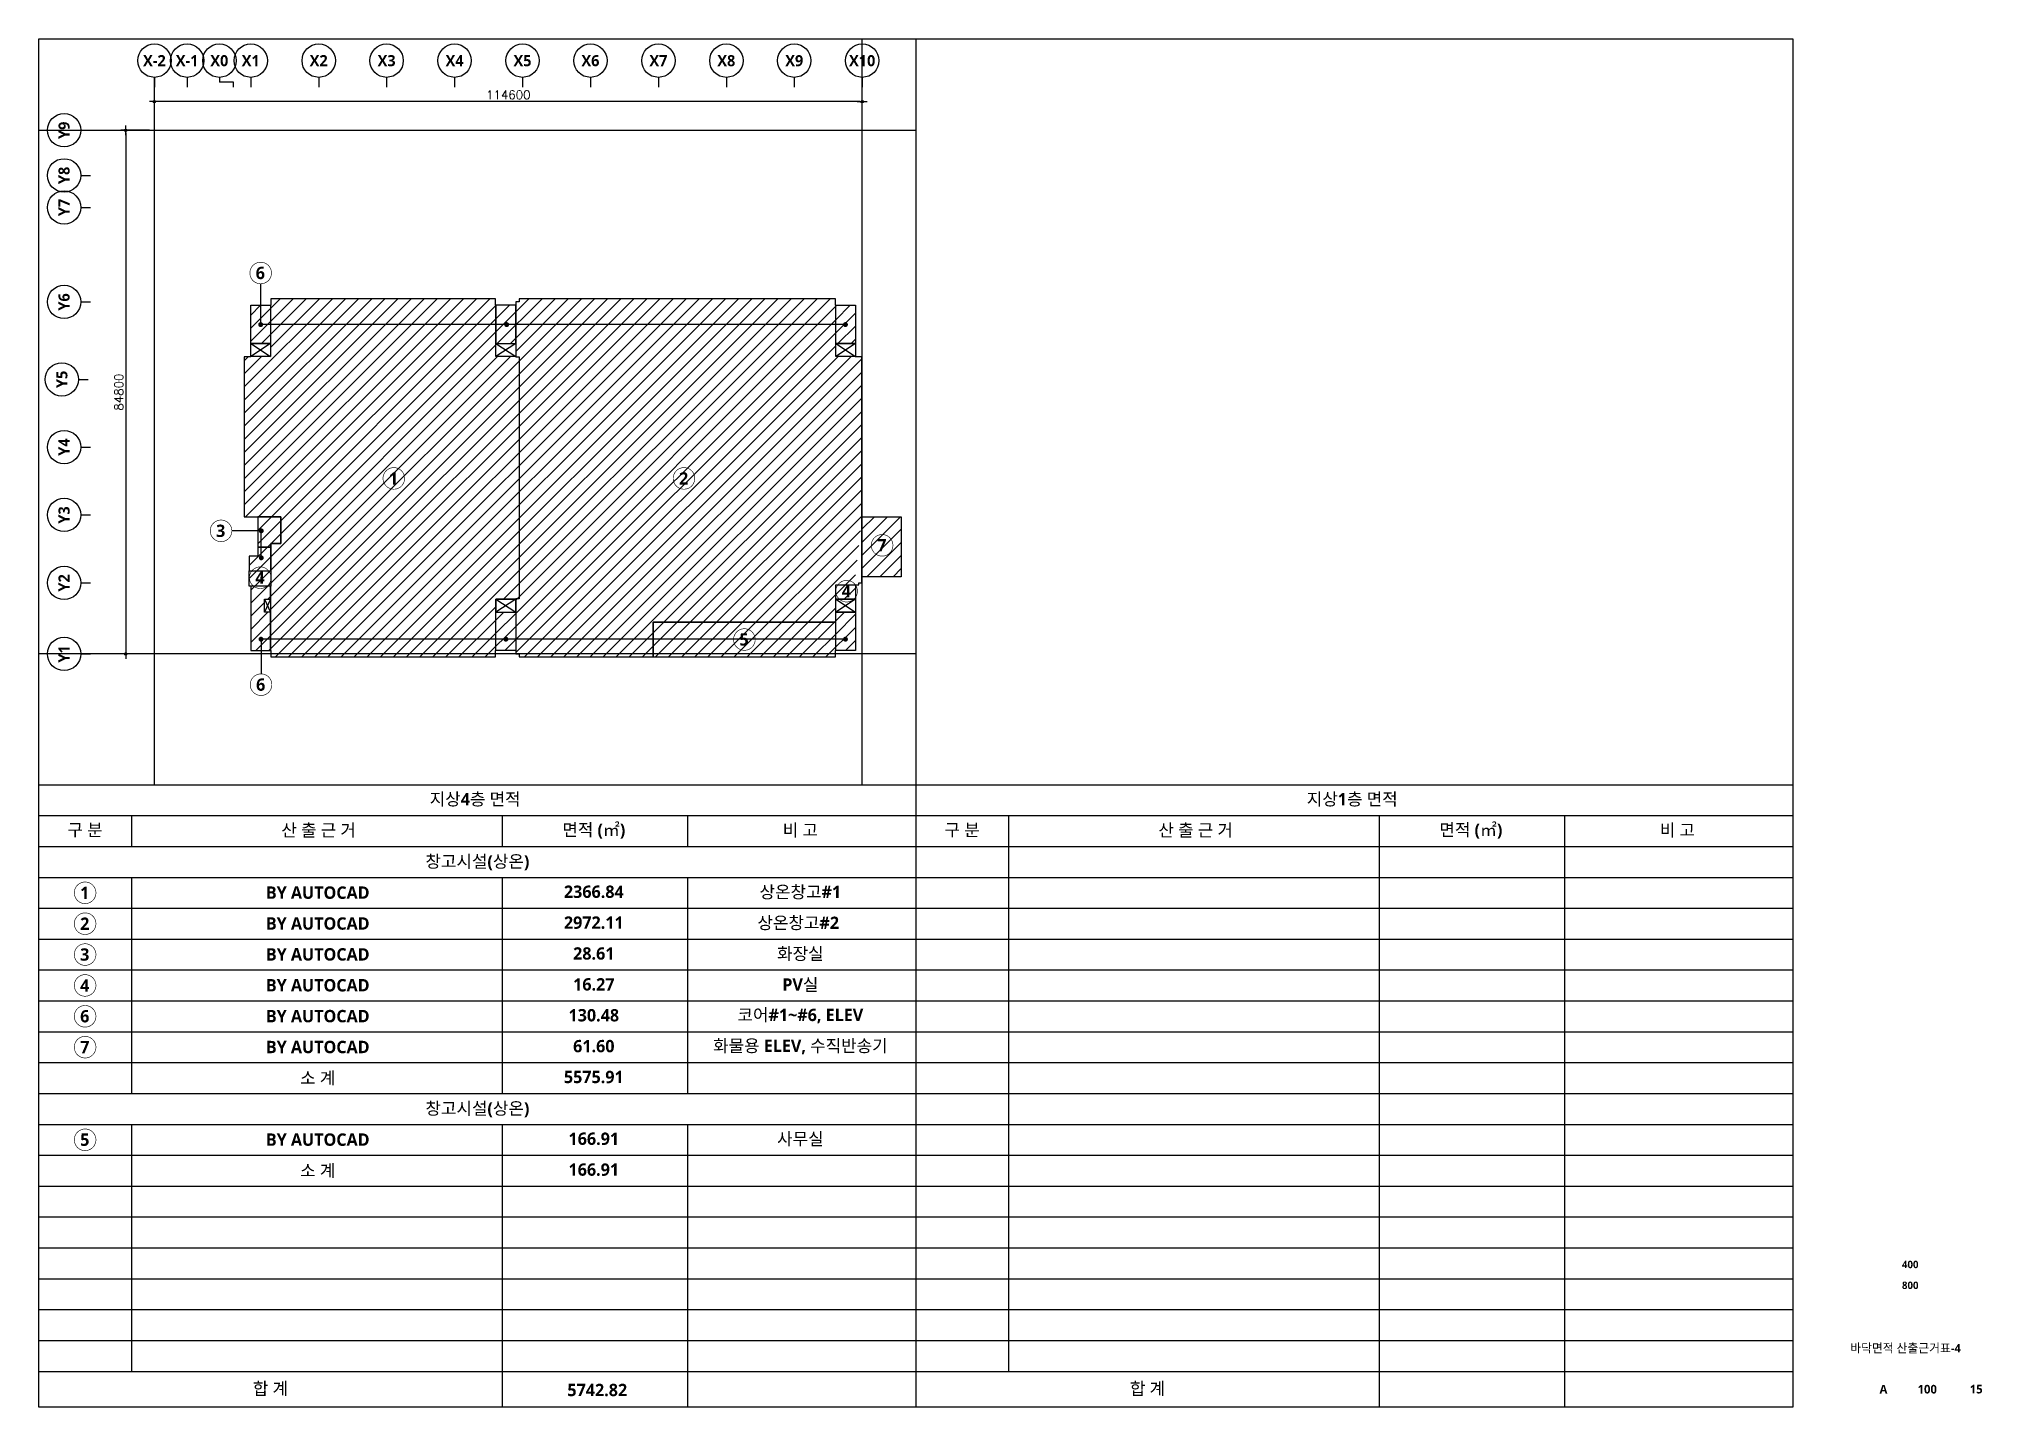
# Model space of a CAD drawing. Header units: millimetres. Extents: x 8000 to 190005487, y 8000 to 455456909.
# Drawn here: x 1016000 to 1330622, y 8000 to 229600 of the extents above; entities that cross this region are included whole.
import ezdxf
from ezdxf.enums import TextEntityAlignment as Align

# ---------------------------------------------------------------- set-up
doc = ezdxf.new("R2010")
doc.units = ezdxf.units.MM
doc.header["$LTSCALE"] = 800
doc.header["$MEASUREMENT"] = 0
doc.header["$PDSIZE"] = -10
doc.layers.get('0').update_dxf_attribs({"linetype": 'CONTINUOUS'})
doc.layers.get('Defpoints').update_dxf_attribs({"color": 153, "linetype": 'CONTINUOUS'})
for name, color, linetype in [('1-HY', 8, 'CONTINUOUS'), ('8', 8, 'CONTINUOUS'), ('A-ANNO-TEXT2', 3, 'CONTINUOUS'), ('A-ANNO-TITL', 7, 'CONTINUOUS'), ('COL', 2, 'CONTINUOUS'), ('X-SEC-종$0$A-ST-AXIS-BUB', 7, 'CONTINUOUS')]:
    doc.layers.add(name, color=color, linetype=linetype)
doc.styles.add('SH_대대리576', font='NanumGothicBold.ttf')
doc.styles.get("Standard").update_dxf_attribs({"font": 'SIMPLEX.shx'})
doc.dimstyles.new('사본 SHP 800', dxfattribs={"dimscale": 400, "dimtxt": 3.5, "dimasz": 1, "dimexe": 2, "dimexo": 2, "dimgap": 1, "dimtad": 1, "dimdec": 0, "dimzin": 0, "dimdsep": 46, "dimtxsty": 'Standard', "dimblk": 'DIMDOT', "dimcen": 0.09, "dimclrt": 3, "dimadec": 0, "dimazin": 1, "dimtfac": 1, "dimtdec": 0, "dimtix": 1, "dimtmove": 2, "dimatfit": 0, "dimldrblk": 'DIMDOT', "dimfxl": 1, "dimtfillclr": 3, "dimtolj": 1, "dimtzin": 0, "dimarcsym": 0})

msp = doc.modelspace()

# ---------------------------------------------------------------- texts
at = {"layer": 'A-ANNO-TEXT2', "style": 'SH_대대리576'}
for s, p in [('6', (1051855.7, 191686.4, -103000)), ('1', (1073414.2, 158423)), ('2', (1120390.1, 158423)), ('3', (1045439.2, 149928.5, -103000)), ('7', (1152469.6, 147582.7)), ('4', (1051789.3, 142342.1)), ('4', (1146723.7, 140160.1)), ('5', (1130170.9, 132328.1, -103000)), ('6', (1051916, 125016.3, -103000)), ('지상4층 면적', (1086639, 106495.9)), ('지상1층 면적', (1228639, 106495.9)), ('구 분', (1023482.3, 101469.6)), ('산 출 근 거 ', (1061626, 101469.6)), ('면적 (㎡)', (1105847.6, 101469.6)), ('비 고', (1139285.8, 101469.6)), ('구 분', (1165482.3, 101469.6)), ('산 출 근 거 ', (1203626, 101469.6)), ('면적 (㎡)', (1247847.6, 101469.6)), ('비 고', (1281285.8, 101469.6)), ('창고시설(상온)', (1087000, 96300)), ('1', (1023431.9, 91307.7)), ('BY AUTOCAD', (1061149.2, 91328.1)), ('2366.84', (1105847.6, 91469.6)), ('상온창고#1', (1139285.8, 91469.6)), ('2', (1023431.9, 86307.7)), ('BY AUTOCAD', (1061149.2, 86328.1)), ('2972.11', (1105847.6, 86469.6)), ('상온창고#2 ', (1139285.8, 86469.6)), ('3', (1023431.9, 81307.7)), ('BY AUTOCAD', (1061149.2, 81328.1)), ('28.61', (1105847.6, 81469.6)), ('화장실', (1139285.8, 81469.6)), ('4', (1023431.9, 76307.7)), ('BY AUTOCAD', (1061149.2, 76328.1)), ('16.27', (1105847.6, 76469.6)), ('PV실', (1139285.8, 76469.6)), ('130.48', (1105847.6, 71469.6)), ('코어#1~#6, ELEV', (1139285.8, 71469.6)), ('6', (1023431.9, 71307.7)), ('BY AUTOCAD', (1061149.2, 71328.1)), ('7', (1023431.9, 66307.7)), ('BY AUTOCAD', (1061149.2, 66328.1)), ('61.60', (1105847.6, 66469.6)), ('화물용 ELEV, 수직반송기', (1139285.8, 66469.6)), ('소 계', (1061149.2, 61328.1)), ('5575.91', (1105847.6, 61469.6)), ('창고시설(상온)', (1087000, 56300)), ('5', (1023431.9, 51307.7)), ('BY AUTOCAD', (1061149.2, 51328.1)), ('166.91', (1105847.6, 51469.6)), ('사무실', (1139285.8, 51469.6)), ('소 계', (1061149.2, 46328.1)), ('166.91', (1105847.6, 46469.6)), ('합 계', (1053498, 11039.9)), ('5742.82', (1106408.8, 10779.4)), ('합 계', (1195498, 11039.9))]:
    msp.add_text(s, height=2000, dxfattribs=at).set_placement(p, align=Align.MIDDLE)
at = {"layer": 'A-ANNO-TITL', "style": 'SH_대대리576'}
for s, height, p in [('400', 1200, (1318980.7, 31111.2)), ('800', 1200, (1318980.7, 27733.6)), ('바닥면적 산출근거표-4', 1400, (1318227, 17589)), ('A', 1400, (1314650.1, 10908.4)), ('100', 1400, (1321734.4, 10908.4)), ('15', 1400, (1329663, 10908.4))]:
    msp.add_text(s, height=height, dxfattribs=at).set_placement(p, align=Align.MIDDLE)
at = {"layer": 'X-SEC-종$0$A-ST-AXIS-BUB', "style": 'SH_대대리576'}
for s, p in [('X-2', (1034705.3, 226067.9)), ('X-1', (1040005.3, 226067.9)), ('X0', (1045221, 226067.9)), ('X1', (1050305.3, 226067.9)), ('X2', (1061305.3, 226067.9)), ('X3', (1072305.3, 226067.9)), ('X4', (1083305.3, 226067.9)), ('X5', (1094305.3, 226067.9)), ('X6', (1105305.3, 226067.9)), ('X7', (1116305.3, 226067.9)), ('X8', (1127305.3, 226067.9)), ('X9', (1138305.3, 226067.9)), ('X10', (1149305.3, 226067.9))]:
    msp.add_text(s, height=1800, dxfattribs=at).set_placement(p, align=Align.MIDDLE_CENTER)
for s, p in [('Y9', (1020077.3, 214792.9)), ('Y8', (1020077.3, 207492.9)), ('Y7', (1020077.3, 202292.9)), ('Y6', (1020077.3, 186992.9)), ('Y5', (1019715.4, 174450.6)), ('Y4', (1020077.3, 163492.9)), ('Y3', (1020077.3, 152492.9)), ('Y2', (1020077.3, 141492.9)), ('Y1', (1020077.3, 129992.9))]:
    msp.add_text(s, height=1800, rotation=90, dxfattribs=at).set_placement(p, align=Align.MIDDLE_CENTER)

# ---------------------------------------------------------------- blocks, each defined once
blk = doc.blocks.new('X-SEC-종$0$A-ST-AXIS-BUB-1')
at = {"layer": 'X-SEC-종$0$A-ST-AXIS-BUB'}
blk.add_line((0, 350), (0, 0), dxfattribs=at)
blk.add_circle((0, 950), 600, dxfattribs=at)
blk = doc.blocks.new('A$C75C439D1')
at = {"layer": 'X-SEC-종$0$A-ST-AXIS-BUB'}
blk.add_line((1800, 1050, -103000), (1800, 525, -103000), dxfattribs=at)
at = {"layer": 'X-SEC-종$0$A-ST-AXIS-BUB', "elevation": -103000}
blk.add_lwpolyline([(3323, 0), (3323, 525), (1800, 525)], dxfattribs=at)
at = {"layer": 'X-SEC-종$0$A-ST-AXIS-BUB'}
blk.add_circle((1800, 2850, -103000), 1800, dxfattribs=at)
blk = doc.blocks.new('DIMDOT')
at = {"color": 0}
blk.add_line((-2, 0), (2, 0), dxfattribs=at)
for radius in [0.5, 0.25]:
    blk.add_circle((0, 0), radius, dxfattribs=at)
blk = doc.blocks.new('*D115')
at = {"color": 0, "lineweight": -2}
for p, q in [((1033905, 214793), (1029257, 214793)), ((1030057, 214393), (1030057, 130393)), ((1033905, 129993), (1029257, 129993))]:
    blk.add_line(p, q, dxfattribs=at)
at = {"layer": 'Defpoints', "color": 0}
for p in [(1034705, 214793), (1030057, 129993), (1034705, 129993)]:
    blk.add_point(p, dxfattribs=at)
at = {"color": 0, "linetype": 'ByBlock', "lineweight": -2, "xscale": 400, "yscale": 400, "zscale": 400}
for p, rotation in [((1030057, 214793), 90), ((1030057, 129993), 270)]:
    blk.add_blockref('DIMDOT', p, dxfattribs=dict(at, rotation=rotation))
at = {"color": 3, "insert": (1028956, 172393), "char_height": 1400, "attachment_point": 5, "rotation": 90}
blk.add_mtext('\\A1;84800', dxfattribs=at)
blk = doc.blocks.new('*D116')
at = {"color": 0, "lineweight": -2}
for p, q in [((1034705, 215593), (1034705, 220241)), ((1149305, 215593), (1149305, 220241)), ((1148905, 219441), (1035105, 219441))]:
    blk.add_line(p, q, dxfattribs=at)
at = {"layer": 'Defpoints', "color": 0}
for p in [(1034705, 219441), (1034705, 214793), (1149305, 214793)]:
    blk.add_point(p, dxfattribs=at)
at = {"color": 0, "linetype": 'ByBlock', "lineweight": -2, "xscale": 400, "yscale": 400, "zscale": 400, "rotation": 180}
blk.add_blockref('DIMDOT', (1034705, 219441), dxfattribs=at)
at = {"color": 0, "linetype": 'ByBlock', "lineweight": -2, "xscale": 400, "yscale": 400, "zscale": 400}
blk.add_blockref('DIMDOT', (1149305, 219441), dxfattribs=at)
at = {"color": 3, "insert": (1092005, 220542), "char_height": 1400, "attachment_point": 5}
blk.add_mtext('\\A1;114600', dxfattribs=at)

# ---------------------------------------------------------------- dimensions: what is measured, and where the dimension line sits
dim = msp.add_linear_dim(base=(1034705.3, 219441.4), p1=(1149305.3, 214792.9), p2=(1034705.3, 214792.9), dimstyle='사본 SHP 800')
dim.commit()
dim.dimension.update_dxf_attribs({"geometry": '*D116', "text_midpoint": (1092005.3, 220542.3)})
dim = msp.add_linear_dim(base=(1030056.8, 129992.9), p1=(1034705.3, 214792.9), p2=(1034705.3, 129992.9), angle=90, dimstyle='사본 SHP 800')
dim.commit()
dim.dimension.update_dxf_attribs({"geometry": '*D115', "text_midpoint": (1028955.9, 172392.9)})

# ---------------------------------------------------------------- hatches: boundary and pattern name
at = {"layer": '1-HY', "transparency": 33554687}
h = msp.add_hatch(dxfattribs=at)
h.set_pattern_fill('ANSI31', color=256, scale=12000)
h.set_pattern_definition([(45, (-2359982.4, 1441491.1), (-1060.6602, 1060.6602), [])])
h.paths.add_polyline_path([(1050305.3, 186442.9), (1053505.3, 186442.9), (1053505.3, 180242.9), (1050305.3, 180242.9)])
h.paths.add_polyline_path([(1115455.3, 135142.9), (1115455.3, 129492.9), (1144855.3, 129492.9), (1144955.3, 129492.9), (1144955.3, 130542.9), (1145005.3, 130542.9), (1145005.3, 135142.9)])
h.paths.add_polyline_path([(1051455.3, 147252.9), (1051455.3, 145792.9), (1050055.3, 145792.9), (1050055.3, 143442.9), (1053555.3, 143442.9), (1053555.3, 147252.9)])
h.paths.add_polyline_path([(1149255.3, 142492.9), (1149255.3, 152192.9), (1155605.3, 152192.9), (1155605.3, 142492.9)])
h.paths.add_polyline_path([(1050305.3, 178142.9), (1050305.3, 178092.9), (1049255.3, 178092.9), (1049255.3, 152192.9), (1055155.3, 152192.9), (1055155.3, 147852.9), (1053555.3, 147852.9), (1053555.3, 140942.9), (1053505.3, 140942.9), (1053505.3, 130542.9), (1053555.3, 130542.9), (1053555.3, 129492.9), (1089955.3, 129492.9), (1089955.3, 130542.9), (1090005.3, 130542.9), (1090005.3, 138842.9), (1093205.3, 138842.9), (1093205.3, 129992.9), (1093755.3, 129992.9), (1093755.3, 129492.9), (1115455.3, 129492.9), (1115455.3, 135142.9), (1145005.3, 135142.9), (1145005.3, 138842.9), (1148205.3, 138842.9), (1148205.3, 142492.9), (1149255.3, 152192.9), (1149255.3, 178092.9), (1148205.3, 178092.9), (1148205.3, 178142.9), (1145005.3, 178142.9), (1145005.3, 186442.9), (1144955.3, 186442.9), (1144955.3, 187492.9), (1093755.3, 187492.9), (1093755.3, 186992.9), (1093205.3, 186992.9), (1093205.3, 178142.9), (1090005.3, 178142.9), (1090005.3, 186442.9), (1089955.3, 186442.9), (1089955.3, 187492.9), (1053555.3, 187492.9), (1053555.3, 186442.9), (1053505.3, 186442.9), (1053505.3, 178142.9)])
h.paths.add_polyline_path([(1148205.3, 180242.9), (1145005.3, 180242.9), (1145005.3, 186442.9), (1148205.3, 186442.9)])
h.paths.add_polyline_path([(1050055.3, 143442.9), (1053555.3, 143442.9), (1053555.3, 140942.9), (1050055.3, 140942.9)])
h.paths.add_polyline_path([(1051455.3, 152192.9), (1051455.3, 147252.9), (1053555.3, 147252.9), (1053555.3, 147852.9), (1055155.3, 147852.9), (1055155.3, 152192.9)])
h.paths.add_polyline_path([(1053505.3, 138842.9), (1053505.3, 140942.9), (1050305.3, 140942.9), (1050305.3, 130542.9), (1053505.3, 130542.9), (1053505.3, 136742.9), (1052555.3, 136742.9), (1052555.3, 138842.9)])
h.paths.add_polyline_path([(1148205.3, 130542.9), (1145005.3, 130542.9), (1145005.3, 136742.9), (1148205.3, 136742.9)])
h.paths.add_polyline_path([(1093205.3, 130542.9), (1090005.3, 130542.9), (1090005.3, 136742.9), (1093205.3, 136742.9)], flags=16)
h.paths.add_polyline_path([(1090005.3, 180242.9), (1093205.3, 180242.9), (1093205.3, 186442.9), (1090005.3, 186442.9), (1090005.3, 180242.9)], flags=16)

# ---------------------------------------------------------------- linework, layer by layer
for p, q in [((1053505.3, 180242.9), (1050305.3, 178142.9)), ((1050305.3, 180242.9), (1053505.3, 178142.9)), ((1090005.3, 180242.9, -103000), (1093205.3, 178142.9)), ((1093205.3, 180242.9, -103000), (1090005.3, 178142.9)), ((1145005.3, 180242.9, -103000), (1148205.3, 178142.9)), ((1148205.3, 180242.9, -103000), (1145005.3, 178142.9)), ((1052555.3, 138842.9, -103000), (1053505.3, 136742.9, -103000)), ((1053505.3, 138842.9, -103000), (1052555.3, 136742.9, -103000)), ((1090005.3, 138842.9), (1093205.3, 136742.9, -103000)), ((1093205.3, 138842.9), (1090005.3, 136742.9, -103000)), ((1148205.3, 138842.9), (1145005.3, 136742.9)), ((1145005.3, 138842.9), (1148205.3, 136742.9)), ((1031000, 103800), (1031000, 98800)), ((1031000, 103800), (1031000, 98800)), ((1031000, 103800), (1031000, 98800)), ((1091000, 103800), (1091000, 98800)), ((1121000, 103800), (1121000, 98800)), ((1173000, 103800), (1173000, 13800)), ((1233000, 103800), (1233000, 8000)), ((1263000, 103800), (1263000, 8000)), ((1016000, 98800), (1300000, 98800)), ((1016000, 93800), (1300000, 93800)), ((1031000, 93800), (1031000, 58800)), ((1091000, 93800), (1091000, 58800)), ((1121000, 93800), (1121000, 58800)), ((1016000, 88800), (1300000, 88800)), ((1016000, 83800), (1300000, 83800)), ((1016000, 78800), (1300000, 78800)), ((1016000, 73800), (1300000, 73800)), ((1016000, 68800), (1300000, 68800)), ((1016000, 63800), (1300000, 63800)), ((1016000, 58800), (1300000, 58800)), ((1016000, 53800), (1300000, 53800)), ((1031000, 53800), (1031000, 13800)), ((1091000, 53800), (1091000, 8000)), ((1121000, 53800), (1121000, 8000)), ((1016000, 48800), (1300000, 48800)), ((1016000, 43800), (1300000, 43800)), ((1016000, 38800), (1300000, 38800)), ((1016000, 33800), (1300000, 33800)), ((1016000, 28800), (1300000, 28800)), ((1016000, 23800), (1300000, 23800)), ((1016000, 18800), (1300000, 18800)), ((1016000, 13800), (1300000, 13800))]:
    msp.add_line(p, q)
at = {"elevation": -103000}
for points in [[(1146583, 183323.3), (1051910.5, 183323.3), (1051910.5, 189926.9)], [(1052013, 145548.9), (1052013, 149919), (1047244, 149919)], [(1146583, 132371.6), (1051970.8, 132371.6), (1051970.8, 126756.8)]]:
    msp.add_lwpolyline(points, dxfattribs=at)
at = {"const_width": 400, "elevation": -103000}
for points in [[(1051710.5, 183323.3, 1), (1052110.5, 183323.3, 1)], [(1091543.9, 183323.3, 1), (1091943.9, 183323.3, 1)], [(1146383, 183323.3, 1), (1146783, 183323.3, 1)], [(1051813, 149919, 1), (1052213, 149919, 1)], [(1051813, 145548.9, 1), (1052213, 145548.9, 1)], [(1051770.8, 132371.6, 1), (1052170.8, 132371.6, 1)], [(1091418, 132371.6, 1), (1091818, 132371.6, 1)], [(1146383, 132371.6, 1), (1146783, 132371.6, 1)]]:
    msp.add_lwpolyline(points, format="xyb", close=True, dxfattribs=at)
at = {"const_width": 100}
for points in [[(1021736.7, 91298.2, 1), (1025236.7, 91298.2, 1)], [(1021736.7, 86298.2, 1), (1025236.7, 86298.2, 1)], [(1021736.7, 81298.2, 1), (1025236.7, 81298.2, 1)], [(1021736.7, 76298.2, 1), (1025236.7, 76298.2, 1)], [(1021736.7, 71298.2, 1), (1025236.7, 71298.2, 1)], [(1021736.7, 66298.2, 1), (1025236.7, 66298.2, 1)], [(1021736.7, 51298.2, 1), (1025236.7, 51298.2, 1)]]:
    msp.add_lwpolyline(points, format="xyb", close=True, dxfattribs=at)
at = {"layer": '8'}
for p, q in [((1149305.3, 108800), (1149305.3, 229600)), ((1034705.3, 108800), (1034705.3, 223367.9)), ((1016000, 214792.9), (1158000, 214792.9)), ((1158000, 129992.9), (1016000, 129992.9))]:
    msp.add_line(p, q, dxfattribs=at)
at = {"layer": 'A-ANNO-TEXT2', "const_width": 100, "elevation": -103000}
for points in [[(1050160.5, 191676.9, 1), (1053660.5, 191676.9, 1)], [(1043744, 149919, 1), (1047244, 149919, 1)], [(1128475.7, 132318.6, 1), (1131975.7, 132318.6, 1)], [(1050220.8, 125006.8, 1), (1053720.8, 125006.8, 1)]]:
    msp.add_lwpolyline(points, format="xyb", close=True, dxfattribs=at)
at = {"layer": 'A-ANNO-TEXT2', "const_width": 100}
for points in [[(1071719, 158413.5, 1), (1075219, 158413.5, 1)], [(1118694.9, 158413.5, 1), (1122194.9, 158413.5, 1)], [(1150774.3, 147573.2, 1), (1154274.3, 147573.2, 1)], [(1050094.1, 142332.5, 1), (1053594.1, 142332.5, 1)], [(1145028.4, 140150.6, 1), (1148528.4, 140150.6, 1)]]:
    msp.add_lwpolyline(points, format="xyb", close=True, dxfattribs=at)
at = {"layer": 'COL'}
for p, q in [((1158000, 229600), (1158000, 8000)), ((1016000, 108800), (1300000, 108800)), ((1016000, 103800), (1300000, 103800))]:
    msp.add_line(p, q, dxfattribs=at)
for points in [[(1148205.3, 141192.9), (1148755.3, 141192.9), (1148755.3, 141492.9), (1149255.3, 141492.9), (1149255.3, 142492.9), (1149255.3, 142492.9), (1149255.3, 152192.9), (1149255.3, 152192.9), (1149255.3, 178092.9), (1148205.3, 178092.9), (1148205.3, 178142.9), (1145005.3, 178142.9), (1145005.3, 186442.9), (1144955.3, 186442.9), (1144955.3, 187492.9), (1093755.3, 187492.9), (1093755.3, 186992.9), (1093755.3, 186992.9), (1093205.3, 186992.9), (1093205.3, 178142.9), (1090005.3, 178142.9), (1090005.3, 186442.9), (1089955.3, 186442.9), (1089955.3, 187492.9), (1053555.3, 187492.9), (1053555.3, 186442.9), (1053505.3, 186442.9), (1053505.3, 178142.9), (1050305.3, 178142.9), (1050305.3, 178092.9), (1049255.3, 178092.9), (1049255.3, 152192.9), (1055155.3, 152192.9), (1055155.3, 147852.9), (1053555.3, 147852.9), (1053555.3, 140942.9), (1053505.3, 140942.9), (1053505.3, 130542.9), (1053555.3, 130542.9), (1053555.3, 129492.9), (1089955.3, 129492.9), (1089955.3, 130542.9), (1090005.3, 130542.9), (1090005.3, 138842.9), (1093205.3, 138842.9), (1093205.3, 129992.9), (1093755.3, 129992.9), (1093755.3, 129492.9), (1115455.3, 129492.9), (1115455.3, 135142.9), (1145005.3, 135142.9), (1145005.3, 141192.9), (1148205.3, 141192.9), (1148205.3, 141192.9)], [(1050305.3, 186442.9), (1053505.3, 186442.9), (1053505.3, 180242.9), (1050305.3, 180242.9)], [(1050305.3, 180242.9), (1053505.3, 180242.9), (1053505.3, 178142.9), (1050305.3, 178142.9)], [(1149255.3, 152192.9), (1155605.3, 152192.9), (1155605.3, 142492.9), (1149255.3, 142492.9)], [(1145005.3, 141192.9), (1148205.3, 141192.9), (1148205.3, 138842.9), (1145005.3, 138842.9)], [(1145005.3, 138842.9), (1148205.3, 138842.9), (1148205.3, 136742.9), (1145005.3, 136742.9)]]:
    msp.add_lwpolyline(points, close=True, dxfattribs=at)
at = {"layer": 'COL', "elevation": -103000}
for points in [[(1090005.3, 180242.9), (1093205.3, 180242.9), (1093205.3, 186442.9), (1090005.3, 186442.9), (1090005.3, 180242.9), (1090005.3, 180242.9)], [(1148205.3, 180242.9), (1145005.3, 180242.9), (1145005.3, 186442.9), (1148205.3, 186442.9)], [(1090005.3, 180242.9), (1093205.3, 180242.9), (1093205.3, 178142.9), (1090005.3, 178142.9)], [(1145005.3, 180242.9), (1148205.3, 180242.9), (1148205.3, 178142.9), (1145005.3, 178142.9)], [(1051455.3, 152192.9), (1051455.3, 147252.9), (1053555.3, 147252.9), (1053555.3, 147852.9), (1055155.3, 147852.9), (1055155.3, 152192.9)], [(1051455.3, 147252.9), (1051455.3, 145792.9), (1050055.3, 145792.9), (1050055.3, 143442.9), (1053555.3, 143442.9), (1053555.3, 147252.9), (1051455.3, 147252.9)], [(1050055.3, 143442.9), (1053555.3, 143442.9), (1053555.3, 140942.9), (1050055.3, 140942.9)], [(1053505.3, 138842.9), (1053505.3, 140942.9), (1050305.3, 140942.9), (1050305.3, 130542.9), (1053505.3, 130542.9), (1053505.3, 136742.9), (1052555.3, 136742.9), (1052555.3, 138842.9)], [(1053505.3, 136742.9), (1052555.3, 136742.9), (1052555.3, 138842.9), (1053505.3, 138842.9)], [(1090005.3, 136742.9), (1093205.3, 136742.9), (1093205.3, 138842.9), (1090005.3, 138842.9)], [(1093205.3, 130542.9), (1090005.3, 130542.9), (1090005.3, 136742.9), (1093205.3, 136742.9)], [(1148205.3, 130542.9), (1145005.3, 130542.9), (1145005.3, 136742.9), (1148205.3, 136742.9)], [(1115455.3, 135142.9), (1115455.3, 129492.9), (1144855.3, 129492.9), (1144955.3, 129492.9), (1144955.3, 130542.9), (1145005.3, 130542.9), (1145005.3, 135142.9)]]:
    msp.add_lwpolyline(points, close=True, dxfattribs=at)
at = {"layer": 'COL'}
msp.add_lwpolyline([(1093205.3, 178142.9), (1093205.3, 178092.9), (1093755.3, 178092.9), (1093755.3, 138892.9), (1093205.3, 138892.9), (1093205.3, 138842.9)], dxfattribs=at)
at = {"layer": 'Defpoints'}
msp.add_lwpolyline([(1016000, 229600), (1300000, 229600), (1300000, 8000), (1016000, 8000)], close=True, dxfattribs=at)

# ---------------------------------------------------------------- block references
at = {"layer": 'X-SEC-종$0$A-ST-AXIS-BUB'}
for name, p, xscale, yscale, zscale in [('X-SEC-종$0$A-ST-AXIS-BUB-1', (1034705.3, 221792.9), 4.5, 4.5, 4.5), ('X-SEC-종$0$A-ST-AXIS-BUB-1', (1040005.3, 221792.9), 4.5, 4.5, 4.5), ('A$C75C439D1', (1042521, 221792.9), 1.5, 1.5, 1.5), ('X-SEC-종$0$A-ST-AXIS-BUB-1', (1050305.3, 221792.9), 4.5, 4.5, 4.5), ('X-SEC-종$0$A-ST-AXIS-BUB-1', (1061305.3, 221792.9), 4.5, 4.5, 4.5), ('X-SEC-종$0$A-ST-AXIS-BUB-1', (1072305.3, 221792.9), 4.5, 4.5, 4.5), ('X-SEC-종$0$A-ST-AXIS-BUB-1', (1083305.3, 221792.9), 4.5, 4.5, 4.5), ('X-SEC-종$0$A-ST-AXIS-BUB-1', (1094305.3, 221792.9), 4.5, 4.5, 4.5), ('X-SEC-종$0$A-ST-AXIS-BUB-1', (1105305.3, 221792.9), 4.5, 4.5, 4.5), ('X-SEC-종$0$A-ST-AXIS-BUB-1', (1116305.3, 221792.9), 4.5, 4.5, 4.5), ('X-SEC-종$0$A-ST-AXIS-BUB-1', (1127305.3, 221792.9), 4.5, 4.5, 4.5), ('X-SEC-종$0$A-ST-AXIS-BUB-1', (1138305.3, 221792.9), 4.5, 4.5, 4.5), ('X-SEC-종$0$A-ST-AXIS-BUB-1', (1149305.3, 221792.9), 4.5, 4.5, 4.5)]:
    msp.add_blockref(name, p, dxfattribs=dict(at, xscale=xscale, yscale=yscale, zscale=zscale))
at = {"layer": 'X-SEC-종$0$A-ST-AXIS-BUB', "xscale": 4.5, "yscale": 4.5, "zscale": 4.5, "rotation": 90}
for p in [(1024352.3, 214792.9), (1024352.3, 207492.9), (1024352.3, 202292.9), (1024352.3, 186992.9), (1023990.4, 174450.6), (1024352.3, 163492.9), (1024352.3, 152492.9), (1024352.3, 141492.9), (1024352.3, 129992.9)]:
    msp.add_blockref('X-SEC-종$0$A-ST-AXIS-BUB-1', p, dxfattribs=at)

msp.set_redraw_order([(e.dxf.handle, doc.entitydb.next_handle()) for e in msp.query("TEXT MTEXT ATTDEF DIMENSION ARC_DIMENSION")])  # texts and dimensions are drawn at this point

doc.saveas('drawing.dxf')
